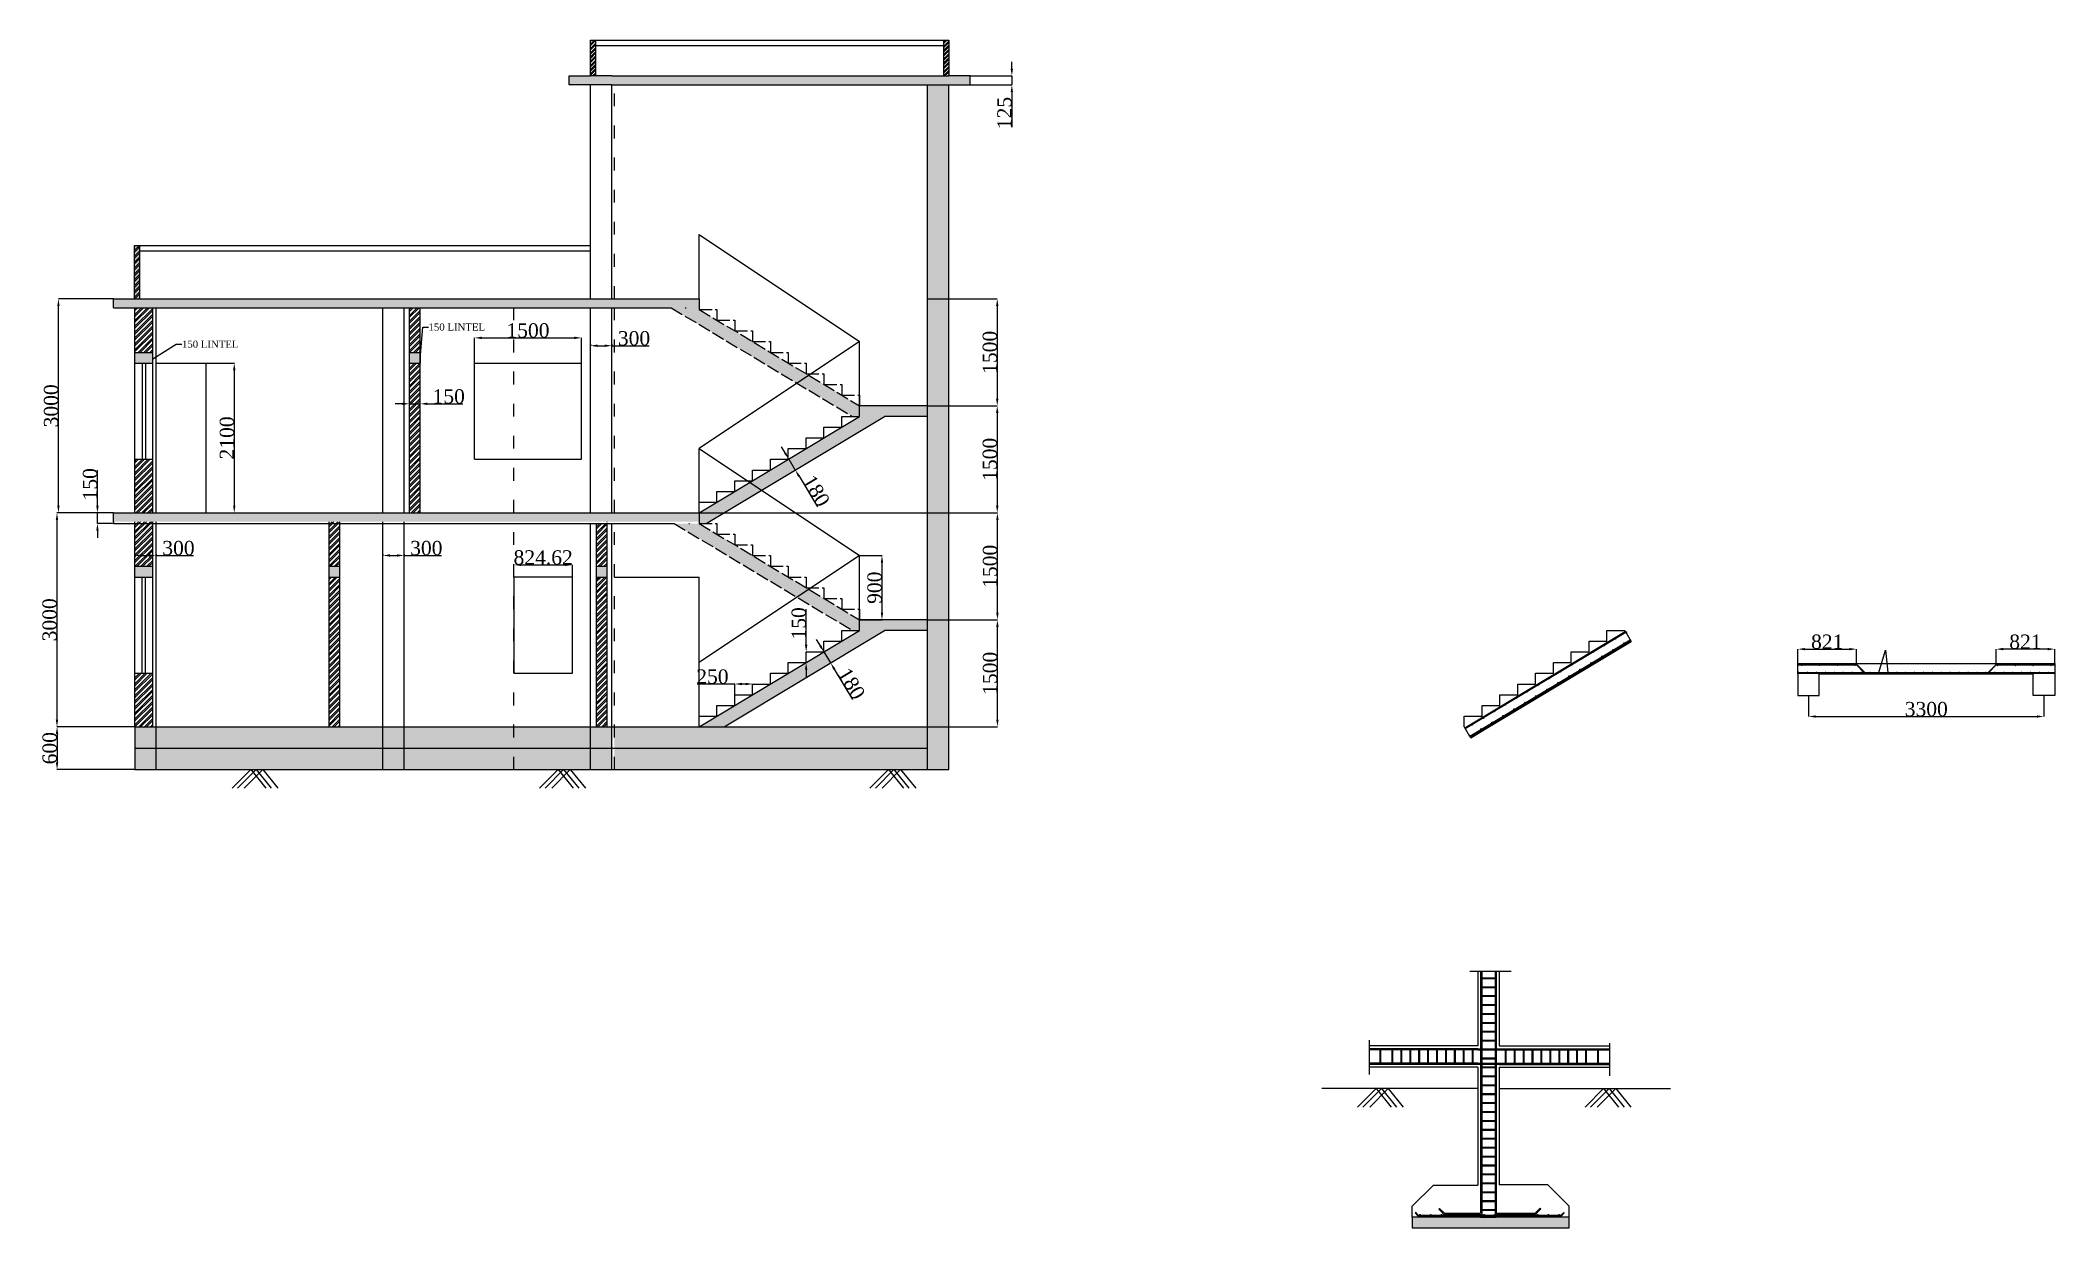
# Model space of a CAD drawing. Header units: millimetres. Extents: x -37331 to 3514287431, y -97281 to -32589.
# Drawn here: x 41952 to 70193, y -49312 to -32664 of the extents above; entities that cross this region are included whole.
import ezdxf
from ezdxf import colors
from ezdxf.entities.mleader import LeaderData, LeaderLine
from ezdxf.math import Vec2, Vec3

# ---------------------------------------------------------------- set-up
doc = ezdxf.new("R2010")
doc.units = ezdxf.units.MM
doc.header["$LTSCALE"] = 15
doc.linetypes.add('ACAD_ISO02W100', pattern=[15, 12, -3])
doc.linetypes.add('ACAD_ISO03W100', pattern=[30, 12, -18])
for name, color, linetype in [('column', 2, 'Continuous'), ('dimension', 60, 'Continuous'), ('doors', 130, 'Continuous'), ('plan', 240, 'Continuous'), ('stairs  dhasheed', 20, 'ACAD_ISO02W100'), ('STEPS', 30, 'Continuous'), ('WHITE', 7, 'Continuous'), ('window', 70, 'Continuous')]:
    doc.layers.add(name, color=color, linetype=linetype)
doc.styles.get("Standard").update_dxf_attribs({"font": 'times.ttf', "height": 200})
doc.dimstyles.new('ISO-25', dxfattribs={"dimtxt": 2.5, "dimasz": 2.5, "dimexe": 1.25, "dimexo": 0.625, "dimtad": 1, "dimtxsty": 'Standard', "dimcen": 2.5, "dimadec": 0, "dimazin": 0, "dimtfac": 1, "dimtmove": 0, "dimatfit": 3, "dimfxl": 1, "dimarcsym": 0})

msp = doc.modelspace()

# ---------------------------------------------------------------- blocks, each defined once
blk = doc.blocks.new('*U8')
at = {"layer": 'WHITE'}
blk.add_circle((8, 5), 5, dxfattribs=at)
blk = doc.blocks.new('*U9')
at = {"layer": 'WHITE', "color": 0, "linetype": 'ByBlock', "lineweight": -2, "transparency": 16777216, "rotation": 30.96375653207593}
for p in [(63999, -41217), (64153, -41124), (63536, -41495), (63690, -41402), (63845, -41309), (63073, -41773), (63227, -41680), (63381, -41587), (62610, -42050), (62764, -41958), (62918, -41865), (62147, -42328), (62301, -42236), (62455, -42143), (61992, -42421)]:
    blk.add_blockref('*U8', p, dxfattribs=at)
blk = doc.blocks.new('*U10')
at = {"layer": 'WHITE'}
blk.add_circle((111, -5), 5, dxfattribs=at)
blk = doc.blocks.new('*U11')
at = {"layer": 'WHITE', "color": 0, "linetype": 'ByBlock', "lineweight": -2, "transparency": 16777216, "rotation": 30.96375653207352}
for p in [(63781, -41201), (63935, -41108), (64089, -41016), (63163, -41571), (63318, -41479), (63472, -41386), (63626, -41293), (62700, -41849), (62855, -41756), (63009, -41664), (62237, -42127), (62392, -42034), (62546, -41942), (61928, -42312), (62083, -42220)]:
    blk.add_blockref('*U10', p, dxfattribs=at)
blk = doc.blocks.new('*U13')
at = {"layer": 'WHITE'}
blk.add_circle((11, 0), 4, dxfattribs=at)
blk = doc.blocks.new('*U14')
at = {"layer": 'WHITE', "color": 0, "linetype": 'ByBlock', "lineweight": -2, "transparency": 16777216}
for p in [(66593, -41527), (66718, -41527), (66843, -41527), (66968, -41527), (67093, -41527), (67218, -41527), (67343, -41527), (67468, -41527), (67593, -41527), (67718, -41527), (67843, -41527), (67968, -41527), (68093, -41527), (68218, -41527), (68343, -41527), (68468, -41527), (68593, -41527), (68718, -41527), (68843, -41527), (68968, -41527), (69093, -41527), (69218, -41527), (69343, -41527), (69468, -41527), (69593, -41527), (69718, -41527), (69843, -41527), (69968, -41527), (70093, -41527)]:
    blk.add_blockref('*U13', p, dxfattribs=at)
blk = doc.blocks.new('*U15')
at = {"layer": 'WHITE'}
blk.add_circle((54, 0), 4, dxfattribs=at)
blk = doc.blocks.new('*U16')
at = {"layer": 'WHITE', "color": 0, "linetype": 'ByBlock', "lineweight": -2, "transparency": 16777216}
for p in [(66593, -41426), (66843, -41426), (67093, -41426), (67343, -41426)]:
    blk.add_blockref('*U15', p, dxfattribs=at)
blk = doc.blocks.new('*U17')
at = {"layer": 'WHITE'}
blk.add_circle((54, 0), 4, dxfattribs=at)
blk = doc.blocks.new('*U18')
at = {"layer": 'WHITE', "color": 0, "linetype": 'ByBlock', "lineweight": -2, "transparency": 16777216}
for p in [(66593, -41426), (66843, -41426), (67093, -41426), (67343, -41426)]:
    blk.add_blockref('*U17', p, dxfattribs=at)
blk = doc.blocks.new('*D19')
at = {"layer": 'Defpoints', "color": 0, "transparency": 16777216}
for p in [(66743, -41852), (70043, -41852), (70043, -42144)]:
    blk.add_point(p, dxfattribs=at)
at = {"layer": 'dimension', "color": 0, "lineweight": -2, "transparency": 16777216}
for p, q in [((66743, -41853), (66743, -42146)), ((70043, -41853), (70043, -42146)), ((66843, -42144), (69943, -42144))]:
    blk.add_line(p, q, dxfattribs=at)
at = {"layer": 'dimension', "color": 0, "transparency": 16777216}
for points in [[(66843, -42128), (66843, -42161), (66743, -42144)], [(69943, -42128), (69943, -42161), (70043, -42144)]]:
    blk.add_solid(points, dxfattribs=at)
at = {"layer": 'dimension', "color": 0, "transparency": 16777216, "insert": (68393, -42042), "char_height": 200, "attachment_point": 5}
blk.add_mtext('3300', dxfattribs=at)
blk = doc.blocks.new('*D20')
at = {"layer": 'Defpoints', "color": 0, "transparency": 16777216}
for p in [(67414, -41200), (66593, -41422), (67414, -41422)]:
    blk.add_point(p, dxfattribs=at)
at = {"layer": 'dimension', "color": 0, "lineweight": -2, "transparency": 16777216}
for p, q in [((66593, -41422), (66593, -41199)), ((66693, -41200), (67314, -41200)), ((67414, -41422), (67414, -41199))]:
    blk.add_line(p, q, dxfattribs=at)
at = {"layer": 'dimension', "color": 0, "transparency": 16777216}
for points in [[(66693, -41183), (66693, -41217), (66593, -41200)], [(67314, -41183), (67314, -41217), (67414, -41200)]]:
    blk.add_solid(points, dxfattribs=at)
at = {"layer": 'dimension', "color": 0, "transparency": 16777216, "insert": (67004, -41097), "char_height": 200, "attachment_point": 5}
blk.add_mtext('821', dxfattribs=at)
blk = doc.blocks.new('*D21')
at = {"layer": 'Defpoints', "color": 0, "transparency": 16777216}
for p in [(69372, -41200), (69372, -41422), (70193, -41422)]:
    blk.add_point(p, dxfattribs=at)
at = {"layer": 'dimension', "color": 0, "lineweight": -2, "transparency": 16777216}
for p, q in [((69372, -41422), (69372, -41199)), ((70093, -41200), (69472, -41200)), ((70193, -41422), (70193, -41199))]:
    blk.add_line(p, q, dxfattribs=at)
at = {"layer": 'dimension', "color": 0, "transparency": 16777216}
for points in [[(69472, -41183), (69472, -41217), (69372, -41200)], [(70093, -41183), (70093, -41217), (70193, -41200)]]:
    blk.add_solid(points, dxfattribs=at)
at = {"layer": 'dimension', "color": 0, "transparency": 16777216, "insert": (69783, -41097), "char_height": 200, "attachment_point": 5}
blk.add_mtext('821', dxfattribs=at)
blk = doc.blocks.new('*U22')
at = {"layer": 'WHITE'}
blk.add_circle((24, 0), 5, dxfattribs=at)
blk = doc.blocks.new('*U23')
at = {"layer": 'WHITE', "color": 0, "linetype": 'ByBlock', "lineweight": -2, "transparency": 16777216}
for p in [(61271, -49130), (61421, -49130), (61571, -49130), (61721, -49130), (61871, -49130), (62021, -49130), (62171, -49130), (62321, -49130), (62471, -49130), (62621, -49130), (62771, -49130), (62921, -49130), (63071, -49130), (63221, -49130)]:
    blk.add_blockref('*U22', p, dxfattribs=at)
blk = doc.blocks.new('*D59')
at = {"layer": 'Defpoints', "color": 0, "transparency": 16777216}
for p in [(42978, -39289), (42186, -42289), (43219, -42289)]:
    blk.add_point(p, dxfattribs=at)
at = {"layer": 'dimension', "color": 0, "lineweight": -2, "transparency": 16777216}
for p, q in [((42977, -39289), (42184, -39289)), ((42186, -39389), (42186, -42189)), ((43218, -42289), (42184, -42289))]:
    blk.add_line(p, q, dxfattribs=at)
at = {"layer": 'dimension', "color": 0, "transparency": 16777216}
for points in [[(42169, -39389), (42202, -39389), (42186, -39289)], [(42169, -42189), (42202, -42189), (42186, -42289)]]:
    blk.add_solid(points, dxfattribs=at)
at = {"layer": 'dimension', "color": 0, "transparency": 16777216, "insert": (42083, -40789), "char_height": 200, "attachment_point": 5, "rotation": 90}
blk.add_mtext('3000', dxfattribs=at)
blk = doc.blocks.new('*D60')
at = {"layer": 'Defpoints', "color": 0, "transparency": 16777216}
for p in [(42206, -36289), (42978, -36289), (42978, -39289)]:
    blk.add_point(p, dxfattribs=at)
at = {"layer": 'dimension', "color": 0, "lineweight": -2, "transparency": 16777216}
for p, q in [((42977, -36289), (42205, -36289)), ((42206, -39189), (42206, -36389)), ((42977, -39289), (42205, -39289))]:
    blk.add_line(p, q, dxfattribs=at)
at = {"layer": 'dimension', "color": 0, "transparency": 16777216}
for points in [[(42190, -36389), (42223, -36389), (42206, -36289)], [(42190, -39189), (42223, -39189), (42206, -39289)]]:
    blk.add_solid(points, dxfattribs=at)
at = {"layer": 'dimension', "color": 0, "transparency": 16777216, "insert": (42104, -37789), "char_height": 200, "attachment_point": 5, "rotation": 90}
blk.add_mtext('3000', dxfattribs=at)
blk = doc.blocks.new('*D61')
at = {"layer": 'Defpoints', "color": 0, "transparency": 16777216}
for p in [(54389, -40789), (55371, -40789), (54389, -42289)]:
    blk.add_point(p, dxfattribs=at)
at = {"layer": 'dimension', "color": 0, "lineweight": -2, "transparency": 16777216}
for p, q in [((54390, -40789), (55372, -40789)), ((55371, -42189), (55371, -40889)), ((54390, -42289), (55372, -42289))]:
    blk.add_line(p, q, dxfattribs=at)
at = {"layer": 'dimension', "color": 0, "transparency": 16777216}
for points in [[(55354, -40889), (55387, -40889), (55371, -40789)], [(55354, -42189), (55387, -42189), (55371, -42289)]]:
    blk.add_solid(points, dxfattribs=at)
at = {"layer": 'dimension', "color": 0, "transparency": 16777216, "insert": (55268, -41539), "char_height": 200, "attachment_point": 5, "rotation": 90}
blk.add_mtext('1500', dxfattribs=at)
blk = doc.blocks.new('*D62')
at = {"layer": 'Defpoints', "color": 0, "transparency": 16777216}
for p in [(51189, -39289), (55371, -39289), (54389, -40789)]:
    blk.add_point(p, dxfattribs=at)
at = {"layer": 'dimension', "color": 0, "lineweight": -2, "transparency": 16777216}
for p, q in [((51190, -39289), (55372, -39289)), ((55371, -40689), (55371, -39389)), ((54390, -40789), (55372, -40789))]:
    blk.add_line(p, q, dxfattribs=at)
at = {"layer": 'dimension', "color": 0, "transparency": 16777216}
for points in [[(55354, -39389), (55387, -39389), (55371, -39289)], [(55354, -40689), (55387, -40689), (55371, -40789)]]:
    blk.add_solid(points, dxfattribs=at)
at = {"layer": 'dimension', "color": 0, "transparency": 16777216, "insert": (55268, -40039), "char_height": 200, "attachment_point": 5, "rotation": 90}
blk.add_mtext('1500', dxfattribs=at)
blk = doc.blocks.new('*D63')
at = {"layer": 'Defpoints', "color": 0, "transparency": 16777216}
for p in [(54389, -37789), (54389, -39289), (55368, -39289)]:
    blk.add_point(p, dxfattribs=at)
at = {"layer": 'dimension', "color": 0, "lineweight": -2, "transparency": 16777216}
for p, q in [((54390, -37789), (55369, -37789)), ((55368, -37889), (55368, -39189)), ((54390, -39289), (55369, -39289))]:
    blk.add_line(p, q, dxfattribs=at)
at = {"layer": 'dimension', "color": 0, "transparency": 16777216}
for points in [[(55351, -37889), (55385, -37889), (55368, -37789)], [(55351, -39189), (55385, -39189), (55368, -39289)]]:
    blk.add_solid(points, dxfattribs=at)
at = {"layer": 'dimension', "color": 0, "transparency": 16777216, "insert": (55265, -38539), "char_height": 200, "attachment_point": 5, "rotation": 90}
blk.add_mtext('1500', dxfattribs=at)
blk = doc.blocks.new('*D64')
at = {"layer": 'Defpoints', "color": 0, "transparency": 16777216}
for p in [(54389, -36289), (54389, -37789), (55368, -37789)]:
    blk.add_point(p, dxfattribs=at)
at = {"layer": 'dimension', "color": 0, "lineweight": -2, "transparency": 16777216}
for p, q in [((54390, -36289), (55369, -36289)), ((55368, -36389), (55368, -37689)), ((54390, -37789), (55369, -37789))]:
    blk.add_line(p, q, dxfattribs=at)
at = {"layer": 'dimension', "color": 0, "transparency": 16777216}
for points in [[(55351, -36389), (55385, -36389), (55368, -36289)], [(55351, -37689), (55385, -37689), (55368, -37789)]]:
    blk.add_solid(points, dxfattribs=at)
at = {"layer": 'dimension', "color": 0, "transparency": 16777216, "insert": (55265, -37039), "char_height": 200, "attachment_point": 5, "rotation": 90}
blk.add_mtext('1500', dxfattribs=at)
blk = doc.blocks.new('*D65')
at = {"layer": 'Defpoints', "color": 0, "transparency": 16777216}
for p in [(43278, -42289), (42187, -42889), (43278, -42889)]:
    blk.add_point(p, dxfattribs=at)
at = {"layer": 'dimension', "color": 0, "lineweight": -2, "transparency": 16777216}
for p, q in [((43277, -42289), (42186, -42289)), ((42187, -42389), (42187, -42789)), ((43277, -42889), (42186, -42889))]:
    blk.add_line(p, q, dxfattribs=at)
at = {"layer": 'dimension', "color": 0, "transparency": 16777216}
for points in [[(42170, -42389), (42204, -42389), (42187, -42289)], [(42170, -42789), (42204, -42789), (42187, -42889)]]:
    blk.add_solid(points, dxfattribs=at)
at = {"layer": 'dimension', "color": 0, "transparency": 16777216, "insert": (42084, -42589), "char_height": 200, "attachment_point": 5, "rotation": 90}
blk.add_mtext('600', dxfattribs=at)
blk = doc.blocks.new('*D68')
at = {"layer": 'Defpoints', "color": 0, "transparency": 16777216}
for p in [(49539, -36836), (48039, -37189), (49539, -37189)]:
    blk.add_point(p, dxfattribs=at)
at = {"layer": 'dimension', "color": 0, "lineweight": -2, "transparency": 16777216}
for p, q in [((48039, -37188), (48039, -36835)), ((48139, -36836), (49439, -36836)), ((49539, -37188), (49539, -36835))]:
    blk.add_line(p, q, dxfattribs=at)
at = {"layer": 'dimension', "color": 0, "transparency": 16777216}
for points in [[(48139, -36819), (48139, -36853), (48039, -36836)], [(49439, -36819), (49439, -36853), (49539, -36836)]]:
    blk.add_solid(points, dxfattribs=at)
at = {"layer": 'dimension', "color": 0, "transparency": 16777216, "insert": (48789, -36733), "char_height": 200, "attachment_point": 5}
blk.add_mtext('1500', dxfattribs=at)
blk = doc.blocks.new('*D69')
at = {"layer": 'Defpoints', "color": 0, "transparency": 16777216}
for p in [(49414, -40019), (48589, -40189), (49414, -40189)]:
    blk.add_point(p, dxfattribs=at)
at = {"layer": 'dimension', "color": 0, "lineweight": -2, "transparency": 16777216}
for p, q in [((48589, -40188), (48589, -40018)), ((48689, -40019), (49314, -40019)), ((49414, -40188), (49414, -40018))]:
    blk.add_line(p, q, dxfattribs=at)
at = {"layer": 'dimension', "color": 0, "transparency": 16777216}
for points in [[(48689, -40002), (48689, -40035), (48589, -40019)], [(49314, -40002), (49314, -40035), (49414, -40019)]]:
    blk.add_solid(points, dxfattribs=at)
at = {"layer": 'dimension', "color": 0, "transparency": 16777216, "insert": (49002, -39916), "char_height": 200, "attachment_point": 5}
blk.add_mtext('824.62', dxfattribs=at)
blk = doc.blocks.new('*D70')
at = {"layer": 'Defpoints', "color": 0, "transparency": 16777216}
for p in [(44278, -37189), (44278, -39289), (44671, -39289)]:
    blk.add_point(p, dxfattribs=at)
at = {"layer": 'dimension', "color": 0, "lineweight": -2, "transparency": 16777216}
for p, q in [((44278, -37189), (44673, -37189)), ((44671, -37289), (44671, -39189)), ((44278, -39289), (44673, -39289))]:
    blk.add_line(p, q, dxfattribs=at)
at = {"layer": 'dimension', "color": 0, "transparency": 16777216}
for points in [[(44655, -37289), (44688, -37289), (44671, -37189)], [(44655, -39189), (44688, -39189), (44671, -39289)]]:
    blk.add_solid(points, dxfattribs=at)
at = {"layer": 'dimension', "color": 0, "transparency": 16777216, "insert": (44569, -38239), "char_height": 200, "attachment_point": 5, "rotation": 90}
blk.add_mtext('2100', dxfattribs=at)
blk = doc.blocks.new('*D71')
at = {"layer": 'Defpoints', "color": 0, "transparency": 16777216}
for p in [(54989, -33164), (54989, -33289), (55573, -33289)]:
    blk.add_point(p, dxfattribs=at)
at = {"layer": 'dimension', "color": 0, "lineweight": -2, "transparency": 16777216}
for p, q in [((55573, -33064), (55573, -32964)), ((54990, -33164), (55574, -33164)), ((54990, -33289), (55574, -33289)), ((55573, -33164), (55573, -33289)), ((55573, -33389), (55573, -33880))]:
    blk.add_line(p, q, dxfattribs=at)
at = {"layer": 'dimension', "color": 0, "transparency": 16777216}
for points in [[(55556, -33064), (55589, -33064), (55573, -33164)], [(55556, -33389), (55589, -33389), (55573, -33289)]]:
    blk.add_solid(points, dxfattribs=at)
at = {"layer": 'dimension', "color": 0, "transparency": 16777216, "insert": (55470, -33684), "char_height": 200, "attachment_point": 5, "rotation": 90}
blk.add_mtext('125', dxfattribs=at)
blk = doc.blocks.new('*D72')
at = {"layer": 'Defpoints', "color": 0, "transparency": 16777216}
for p in [(42753, -39289), (42978, -39289), (42978, -39439)]:
    blk.add_point(p, dxfattribs=at)
at = {"layer": 'dimension', "color": 0, "lineweight": -2, "transparency": 16777216}
for p, q in [((42753, -39189), (42753, -38689)), ((42977, -39289), (42752, -39289)), ((42977, -39439), (42752, -39439)), ((42753, -39439), (42753, -39289)), ((42753, -39539), (42753, -39639))]:
    blk.add_line(p, q, dxfattribs=at)
at = {"layer": 'dimension', "color": 0, "transparency": 16777216}
for points in [[(42736, -39189), (42770, -39189), (42753, -39289)], [(42736, -39539), (42770, -39539), (42753, -39439)]]:
    blk.add_solid(points, dxfattribs=at)
at = {"layer": 'dimension', "color": 0, "transparency": 16777216, "insert": (42650, -38889), "char_height": 200, "attachment_point": 5, "rotation": 90}
blk.add_mtext('150', dxfattribs=at)
blk = doc.blocks.new('*D73')
at = {"layer": 'Defpoints', "color": 0, "transparency": 16777216}
for p in [(52445, -38535), (52537, -38690), (52537, -38690)]:
    blk.add_point(p, dxfattribs=at)
at = {"layer": 'dimension', "color": 0, "lineweight": -2, "transparency": 16777216}
for p, q in [((52393, -38450), (52342, -38364)), ((52444, -38536), (52444, -38536)), ((52445, -38535), (52537, -38690)), ((52538, -38689), (52539, -38689)), ((52589, -38775), (52846, -39204))]:
    blk.add_line(p, q, dxfattribs=at)
at = {"layer": 'dimension', "color": 0, "transparency": 16777216}
for points in [[(52408, -38441), (52379, -38458), (52445, -38535)], [(52603, -38767), (52575, -38784), (52537, -38690)]]:
    blk.add_solid(points, dxfattribs=at)
at = {"layer": 'dimension', "color": 0, "transparency": 16777216, "insert": (52831, -38980), "char_height": 200, "attachment_point": 5, "rotation": 300.9638}
blk.add_mtext('180', dxfattribs=at)
blk = doc.blocks.new('*D74')
at = {"layer": 'Defpoints', "color": 0, "transparency": 16777216}
for p in [(52939, -41239), (53032, -41393), (53032, -41393)]:
    blk.add_point(p, dxfattribs=at)
at = {"layer": 'dimension', "color": 0, "lineweight": -2, "transparency": 16777216}
for p, q in [((52888, -41153), (52836, -41067)), ((52939, -41239), (53032, -41393)), ((52940, -41239), (52940, -41238)), ((53032, -41393), (53033, -41393)), ((53083, -41479), (53340, -41907))]:
    blk.add_line(p, q, dxfattribs=at)
at = {"layer": 'dimension', "color": 0, "transparency": 16777216}
for points in [[(52902, -41145), (52873, -41162), (52939, -41239)], [(53097, -41471), (53069, -41488), (53032, -41393)]]:
    blk.add_solid(points, dxfattribs=at)
at = {"layer": 'dimension', "color": 0, "transparency": 16777216, "insert": (53325, -41683), "char_height": 200, "attachment_point": 5, "rotation": 300.9638}
blk.add_mtext('180', dxfattribs=at)
blk = doc.blocks.new('*D75')
at = {"layer": 'Defpoints', "color": 0, "transparency": 16777216}
for p in [(46753, -39866), (47053, -39866), (47053, -39887)]:
    blk.add_point(p, dxfattribs=at)
at = {"layer": 'dimension', "color": 0, "lineweight": -2, "transparency": 16777216}
for p, q in [((46753, -39867), (46753, -39888)), ((46853, -39887), (46953, -39887)), ((47053, -39867), (47053, -39888)), ((47053, -39887), (47575, -39887))]:
    blk.add_line(p, q, dxfattribs=at)
at = {"layer": 'dimension', "color": 0, "transparency": 16777216}
for points in [[(46853, -39870), (46853, -39903), (46753, -39887)], [(46953, -39870), (46953, -39903), (47053, -39887)]]:
    blk.add_solid(points, dxfattribs=at)
at = {"layer": 'dimension', "color": 0, "transparency": 16777216, "insert": (47364, -39784), "char_height": 200, "attachment_point": 5}
blk.add_mtext('300', dxfattribs=at)
blk = doc.blocks.new('*D76')
at = {"layer": 'Defpoints', "color": 0, "transparency": 16777216}
for p in [(43278, -39866), (43578, -39866), (43578, -39887)]:
    blk.add_point(p, dxfattribs=at)
at = {"layer": 'dimension', "color": 0, "lineweight": -2, "transparency": 16777216}
for p, q in [((43278, -39867), (43278, -39888)), ((43378, -39887), (43478, -39887)), ((43578, -39867), (43578, -39888)), ((43578, -39887), (44100, -39887))]:
    blk.add_line(p, q, dxfattribs=at)
at = {"layer": 'dimension', "color": 0, "transparency": 16777216}
for points in [[(43378, -39870), (43378, -39903), (43278, -39887)], [(43478, -39870), (43478, -39903), (43578, -39887)]]:
    blk.add_solid(points, dxfattribs=at)
at = {"layer": 'dimension', "color": 0, "transparency": 16777216, "insert": (43889, -39784), "char_height": 200, "attachment_point": 5}
blk.add_mtext('300', dxfattribs=at)
blk = doc.blocks.new('*D77')
at = {"layer": 'Defpoints', "color": 0, "transparency": 16777216}
for p in [(49665, -36926), (49965, -36926), (49965, -36946)]:
    blk.add_point(p, dxfattribs=at)
at = {"layer": 'dimension', "color": 0, "lineweight": -2, "transparency": 16777216}
for p, q in [((49665, -36926), (49665, -36947)), ((49765, -36946), (49865, -36946)), ((49965, -36926), (49965, -36947)), ((49965, -36946), (50488, -36946))]:
    blk.add_line(p, q, dxfattribs=at)
at = {"layer": 'dimension', "color": 0, "transparency": 16777216}
for points in [[(49765, -36929), (49765, -36963), (49665, -36946)], [(49865, -36929), (49865, -36963), (49965, -36946)]]:
    blk.add_solid(points, dxfattribs=at)
at = {"layer": 'dimension', "color": 0, "transparency": 16777216, "insert": (50276, -36843), "char_height": 200, "attachment_point": 5}
blk.add_mtext('300', dxfattribs=at)
blk = doc.blocks.new('*D78')
at = {"layer": 'Defpoints', "color": 0, "transparency": 16777216}
for p in [(47128, -37761), (47278, -37761), (47278, -37761)]:
    blk.add_point(p, dxfattribs=at)
at = {"layer": 'dimension', "color": 0, "lineweight": -2, "transparency": 16777216}
for p, q in [((47028, -37761), (46928, -37761)), ((47128, -37760), (47128, -37759)), ((47128, -37761), (47278, -37761)), ((47278, -37760), (47278, -37759)), ((47378, -37761), (47877, -37761))]:
    blk.add_line(p, q, dxfattribs=at)
at = {"layer": 'dimension', "color": 0, "transparency": 16777216}
for points in [[(47028, -37744), (47028, -37777), (47128, -37761)], [(47378, -37744), (47378, -37777), (47278, -37761)]]:
    blk.add_solid(points, dxfattribs=at)
at = {"layer": 'dimension', "color": 0, "transparency": 16777216, "insert": (47678, -37658), "char_height": 200, "attachment_point": 5}
blk.add_mtext('150', dxfattribs=at)
blk = doc.blocks.new('*D79')
at = {"layer": 'Defpoints', "color": 0, "transparency": 16777216}
for p in [(53439, -39889), (53439, -40789), (53752, -40789)]:
    blk.add_point(p, dxfattribs=at)
at = {"layer": 'dimension', "color": 0, "lineweight": -2, "transparency": 16777216}
for p, q in [((53440, -39889), (53753, -39889)), ((53752, -39989), (53752, -40689)), ((53440, -40789), (53753, -40789))]:
    blk.add_line(p, q, dxfattribs=at)
at = {"layer": 'dimension', "color": 0, "transparency": 16777216}
for points in [[(53735, -39989), (53769, -39989), (53752, -39889)], [(53735, -40689), (53769, -40689), (53752, -40789)]]:
    blk.add_solid(points, dxfattribs=at)
at = {"layer": 'dimension', "color": 0, "transparency": 16777216, "insert": (53649, -40339), "char_height": 200, "attachment_point": 5, "rotation": 90}
blk.add_mtext('900', dxfattribs=at)
blk = doc.blocks.new('*D80')
at = {"layer": 'Defpoints', "color": 0, "transparency": 16777216}
for p in [(52689, -41239), (52689, -41239), (52689, -41389)]:
    blk.add_point(p, dxfattribs=at)
at = {"layer": 'dimension', "color": 0, "lineweight": -2, "transparency": 16777216}
for p, q in [((52689, -41139), (52689, -40639)), ((52688, -41239), (52688, -41239)), ((52688, -41389), (52688, -41389)), ((52689, -41389), (52689, -41239)), ((52689, -41489), (52689, -41589))]:
    blk.add_line(p, q, dxfattribs=at)
at = {"layer": 'dimension', "color": 0, "transparency": 16777216}
for points in [[(52672, -41139), (52706, -41139), (52689, -41239)], [(52672, -41489), (52706, -41489), (52689, -41389)]]:
    blk.add_solid(points, dxfattribs=at)
at = {"layer": 'dimension', "color": 0, "transparency": 16777216, "insert": (52586, -40839), "char_height": 200, "attachment_point": 5, "rotation": 90}
blk.add_mtext('150', dxfattribs=at)
blk = doc.blocks.new('*D81')
at = {"layer": 'Defpoints', "color": 0, "transparency": 16777216}
for p in [(51689, -41689), (51689, -41839), (51939, -41839)]:
    blk.add_point(p, dxfattribs=at)
at = {"layer": 'dimension', "color": 0, "lineweight": -2, "transparency": 16777216}
for p, q in [((51689, -41689), (51161, -41689)), ((51689, -41838), (51689, -41688)), ((51839, -41689), (51789, -41689)), ((51939, -41838), (51939, -41688))]:
    blk.add_line(p, q, dxfattribs=at)
at = {"layer": 'dimension', "color": 0, "transparency": 16777216}
for points in [[(51789, -41672), (51789, -41706), (51689, -41689)], [(51839, -41672), (51839, -41706), (51939, -41689)]]:
    blk.add_solid(points, dxfattribs=at)
at = {"layer": 'dimension', "color": 0, "transparency": 16777216, "insert": (51375, -41586), "char_height": 200, "attachment_point": 5}
blk.add_mtext('250', dxfattribs=at)

# ---------------------------------------------------------------- dimensions: what is measured, and where the dimension line sits
at = {"layer": 'dimension'}
for base, p1, p2, angle, picture, middle in [((55572.56, -33288.996), (54989.029, -33163.996), (54989.029, -33288.996), 90, '*D71', (55469.954, -33684.319)), ((42206.176, -36288.996), (42977.829, -39288.996), (42977.829, -36288.996), 90, '*D60', (42103.57, -37788.996)), ((55367.987, -37788.996), (54389.029, -36288.996), (54389.029, -37788.996), 90, '*D64', (55265.381, -37038.996)), ((44671.29, -39288.996), (44277.829, -37188.996), (44277.829, -39288.996), 90, '*D70', (44568.685, -38238.996)), ((47277.829, -37760.658), (47127.829, -37760.658), (47277.829, -37760.658), 180, '*D78', (47677.623, -37658.053)), ((55367.987, -39288.996), (54389.029, -37788.996), (54389.029, -39288.996), 90, '*D63', (55265.381, -38538.996)), ((42753.05, -39288.996), (42977.829, -39438.996), (42977.829, -39288.996), 90, '*D72', (42650.444, -38889.202)), ((42185.663, -42288.996), (42977.829, -39288.996), (43219.006, -42288.996), 90, '*D59', (42083.058, -40788.996)), ((55370.706, -39288.996), (54389.029, -40788.996), (51189.029, -39288.996), 90, '*D62', (55268.101, -40038.996)), ((53751.882, -40788.996), (53439.029, -39888.996), (53439.029, -40788.996), 90, '*D79', (53648.988, -40338.996)), ((52689.029, -41238.996), (52689.029, -41388.996), (52689.029, -41238.996), 90, '*D80', (52586.423, -40839.202)), ((55370.727, -40788.996), (54389.029, -42288.996), (54389.029, -40788.996), 90, '*D61', (55268.121, -41538.996)), ((51689.029, -41688.996), (51939.029, -41838.996), (51689.029, -41838.996), 180, '*D81', (51375.104, -41586.391)), ((42186.893, -42888.996), (43277.829, -42288.996), (43277.829, -42888.996), 90, '*D65', (42084.287, -42588.996))]:
    dim = msp.add_linear_dim(base=base, p1=p1, p2=p2, angle=angle, dimstyle='ISO-25', override={"dimtxt": 200, "dimasz": 100, "dimgap": 0.875, "dimdsep": 46, "dimcen": 2.8, "dimfrac": 2}, dxfattribs=at)
    dim.commit()
    dim.dimension.update_dxf_attribs({"geometry": picture, "text_midpoint": middle})
for base, p1, p2, picture, middle in [((49539.298, -36836.067), (48039.298, -37188.996), (49539.298, -37188.996), '*D68', (48789.298, -36733.462)), ((49965.328, -36945.96), (49665.328, -36925.764), (49965.328, -36925.764), '*D77', (50276.441, -36843.355)), ((43577.829, -39886.51), (43277.829, -39866.314), (43577.829, -39866.314), '*D76', (43888.942, -39783.905)), ((47052.976, -39886.51), (46752.976, -39866.314), (47052.976, -39866.314), '*D75', (47364.089, -39783.905)), ((49413.944, -40018.795), (48589.32, -40188.996), (49413.944, -40188.996), '*D69', (49001.632, -39915.901))]:
    dim = msp.add_linear_dim(base=base, p1=p1, p2=p2, dimstyle='ISO-25', override={"dimtxt": 200, "dimasz": 100, "dimgap": 0.875, "dimdsep": 46, "dimcen": 2.8, "dimfrac": 2}, dxfattribs=at)
    dim.commit()
    dim.dimension.update_dxf_attribs({"geometry": picture, "text_midpoint": middle})
for p1, p2, distance, picture, middle in [((52444.838, -38535.29), (52537.447, -38689.639), 0, '*D73', (52831.123, -38979.669)), ((52939.029, -41238.996), (53031.638, -41393.345), 0, '*D74', (53325.314, -41683.375)), ((66593.448, -41422.417), (67414.448, -41422.417), 222.497, '*D20', (67003.948, -41097.314)), ((70193.448, -41422.417), (69372.448, -41422.417), -222.497, '*D21', (69782.948, -41097.314)), ((66743.448, -41851.917), (70043.448, -41851.917), -292.533, '*D19', (68393.448, -42041.844))]:
    dim = msp.add_aligned_dim(p1=p1, p2=p2, distance=distance, dimstyle='ISO-25', override={"dimtxt": 200, "dimasz": 100, "dimgap": 0.875, "dimdsep": 46, "dimcen": 2.8, "dimfrac": 2}, dxfattribs=at)
    dim.commit()
    dim.dimension.update_dxf_attribs({"geometry": picture, "text_midpoint": middle})

# ---------------------------------------------------------------- hatches: boundary and pattern name
at = {"layer": 'dimension', "true_color": 0xf27172, "transparency": 33554536}
h = msp.add_hatch(dxfattribs=at)
h.set_pattern_fill('AR-CONC', color=11)
h.paths.add_polyline_path([(51189.029, -36438.996), (51189.029, -36288.996), (48589.32, -36288.996), (48589.32, -36413.996), (50797.505, -36413.996), (52562.781, -37473.161), (52728.503, -37362.68)])
h.paths.add_polyline_path([(52728.503, -37362.68), (52562.781, -37473.161), (53339.172, -37938.996), (53439.029, -37938.996), (53439.029, -37788.996)])
h.paths.add_polyline_path([(54389.029, -37788.996), (53439.029, -37788.996), (53439.029, -37938.996), (51899.555, -38862.68), (52065.277, -38973.161), (53788.886, -37938.996), (54389.029, -37938.996)])
h.paths.add_polyline_path([(52065.277, -38973.161), (51899.555, -38862.68), (51189.029, -39288.996), (51189.029, -39438.996), (51288.886, -39438.996)])
h.paths.add_polyline_path([(51189.029, -39438.996), (50839.172, -39438.996), (52562.781, -40473.161), (52728.503, -40362.68)])
h.paths.add_polyline_path([(52728.503, -40362.68), (52562.781, -40473.161), (53339.172, -40938.996), (53439.029, -40938.996), (53439.029, -40788.996)])
h.paths.add_polyline_path([(53788.886, -40938.996), (54389.029, -40938.996), (54389.029, -40788.996), (53439.029, -40788.996), (53439.029, -40938.996), (51189.029, -42288.996), (51538.886, -42288.996)])
at = {"layer": 'dimension', "true_color": 0xffffff, "transparency": 33554585}
h = msp.add_hatch(dxfattribs=at)
h.set_pattern_fill('AR-CONC', scale=0.5, angle=173)
h.paths.add_polyline_path([(63386.635, -49161.787), (62364.889, -49161.787), (62144.889, -49161.787), (61186.635, -49161.787), (61186.635, -49311.787), (63386.635, -49311.787)])
at = {"layer": 'plan', "true_color": 0xd19cc7, "transparency": 33554687}
h = msp.add_hatch(dxfattribs=at)
h.set_pattern_fill('AR-CONC', color=9, scale=0.5)
h.paths.add_polyline_path([(53730.576, -37938.996), (54389.029, -37938.996), (54389.029, -37788.996), (53439.029, -37788.996), (53439.029, -37938.996), (51189.029, -39288.996), (51189.029, -39438.996), (51230.576, -39438.996)])
h.paths.add_polyline_path([(51189.029, -39438.996), (50897.481, -39438.996), (53397.481, -40938.996), (53439.029, -40938.996), (53439.029, -40788.996)])
h.paths.add_polyline_path([(53730.576, -40938.996), (54389.029, -40938.996), (54389.029, -40788.996), (53439.029, -40788.996), (53439.029, -40938.996), (51189.029, -42288.996), (51480.576, -42288.996)])
h.paths.add_polyline_path([(51189.029, -36438.996), (51189.029, -36413.996), (50855.815, -36413.996), (53397.481, -37938.996), (53439.029, -37938.996), (53439.029, -37788.996)])
at = {"layer": 'WHITE', "true_color": 0xcd6928, "transparency": 33554648}
h = msp.add_hatch(dxfattribs=at)
h.set_pattern_fill('ANSI32', color=32, scale=4.4)
h.paths.add_polyline_path([(49740.328, -32663.996), (49665.328, -32663.996), (49665.328, -33163.996), (49740.328, -33163.996)])
h.paths.add_polyline_path([(54689.029, -32663.996), (54614.029, -32663.996), (54614.029, -33163.996), (54689.029, -33163.996)])
at = {"layer": 'WHITE', "true_color": 0xd19cc7, "transparency": 33554687}
h = msp.add_hatch(dxfattribs=at)
h.set_pattern_fill('AR-CONC', color=9)
h.paths.add_polyline_path([(54689.029, -33288.996), (54389.029, -33288.996), (54389.029, -42888.996), (54689.029, -42888.996)])
h.paths.add_polyline_path([(54989.029, -33163.996), (54689.029, -33163.996), (49965.328, -33163.996), (49665.328, -33163.996), (49365.328, -33163.996), (49365.328, -33288.996), (49665.328, -33288.996), (49965.328, -33288.996), (54689.029, -33288.996), (54989.029, -33288.996)])
h.paths.add_polyline_path([(51189.029, -36288.996), (42977.829, -36288.996), (42977.829, -36413.996), (51189.029, -36413.996)])
h.paths.add_polyline_path([(54389.029, -37788.996), (53439.029, -37788.996), (53439.029, -37913.996), (54389.029, -37913.996)])
h.paths.add_polyline_path([(54389.029, -40788.996), (53439.029, -40788.996), (53439.029, -40913.996), (54389.029, -40913.996)])
h.paths.add_polyline_path([(51189.029, -39288.996), (50000.037, -39288.996), (50000.037, -39413.996), (51189.029, -39413.996)])
h.paths.add_polyline_path([(50000.037, -39288.996), (48589.32, -39288.996), (48589.32, -39413.996), (50000.037, -39413.996)])
h.paths.add_polyline_path([(48589.32, -39288.996), (42977.829, -39288.996), (42977.829, -39413.996), (48589.32, -39413.996)])
h = msp.add_hatch(dxfattribs=at)
h.set_pattern_fill('AR-CONC', color=9)
h.paths.add_polyline_path([(43527.829, -37038.996), (43277.829, -37038.996), (43277.829, -37188.996), (43527.829, -37188.996)])
h.paths.add_polyline_path([(47277.829, -37038.996), (47127.829, -37038.996), (47127.829, -37188.996), (47277.829, -37188.996)])
h.paths.add_polyline_path([(43527.829, -40038.996), (43277.829, -40038.996), (43277.829, -40188.996), (43527.829, -40188.996)])
h.paths.add_polyline_path([(46150.037, -40038.996), (46000.037, -40038.996), (46000.037, -40188.996), (46150.037, -40188.996)])
h.paths.add_polyline_path([(49900.037, -40038.996), (49750.037, -40038.996), (49750.037, -40188.996), (49900.037, -40188.996)])
h.paths.add_polyline_path([(43349.114, -35538.996), (43274.114, -35538.996), (43274.114, -36288.996), (43349.114, -36288.996)])
at = {"layer": 'WHITE', "true_color": 0xcd6928, "transparency": 33554648}
h = msp.add_hatch(dxfattribs=at)
h.set_pattern_fill('ANSI32', color=32, scale=6.1)
h.paths.add_polyline_path([(43527.829, -36413.996), (43277.829, -36413.996), (43277.829, -37038.996), (43527.829, -37038.996)])
h.paths.add_polyline_path([(43527.829, -38538.996), (43277.829, -38538.996), (43277.829, -39288.996), (43527.829, -39288.996)])
h.paths.add_polyline_path([(47277.829, -36413.996), (47127.829, -36413.996), (47127.829, -37038.996), (47277.829, -37038.996)])
h.paths.add_polyline_path([(47127.829, -39288.996), (47277.829, -39288.996), (47277.829, -37188.996), (47127.829, -37188.996)])
h.paths.add_polyline_path([(46000.037, -42288.996), (46150.037, -42288.996), (46150.037, -40188.996), (46000.037, -40188.996)])
h.paths.add_polyline_path([(46000.037, -40038.996), (46150.037, -40038.996), (46150.037, -39413.996), (46000.037, -39413.996)])
h.paths.add_polyline_path([(43277.829, -42288.996), (43527.829, -42288.996), (43527.829, -41538.996), (43277.829, -41538.996)])
h.paths.add_polyline_path([(43527.829, -39413.996), (43277.829, -39413.996), (43277.829, -40038.996), (43527.829, -40038.996)])
h.paths.add_polyline_path([(49900.037, -40188.996), (49750.037, -40188.996), (49750.037, -42288.996), (49900.037, -42288.996)])
h.paths.add_polyline_path([(43349.114, -35538.996), (43274.114, -35538.996), (43274.114, -36288.996), (43349.114, -36288.996)])
h.paths.add_polyline_path([(49900.037, -39438.996), (49750.037, -39438.996), (49750.037, -40038.996), (49900.037, -40038.996)])
at = {"layer": 'WHITE', "true_color": 0xf27172, "transparency": 33554687}
h = msp.add_hatch(dxfattribs=at)
h.set_pattern_fill('AR-CONC', color=11)
h.paths.add_polyline_path([(46752.976, -42288.996), (43577.829, -42288.996), (43577.829, -42368.996), (46752.976, -42368.996)])
h.paths.add_polyline_path([(48589.32, -42288.996), (47052.976, -42288.996), (47052.976, -42368.996), (48589.32, -42368.996)])
h.paths.add_polyline_path([(47052.976, -42288.996), (46752.976, -42288.996), (46752.976, -42368.996), (47052.976, -42368.996)])
h.paths.add_polyline_path([(49665.328, -42288.996), (48589.32, -42288.996), (48589.32, -42368.996), (49665.328, -42368.996)])
h.paths.add_polyline_path([(49965.328, -42288.996), (49665.328, -42288.996), (49665.328, -42368.996), (49965.328, -42368.996)])
h.paths.add_polyline_path([(54389.029, -42288.996), (50000.037, -42288.996), (50000.037, -42368.996), (54389.029, -42368.996)])
at = {"layer": 'WHITE', "true_color": 0xf4ee51, "transparency": 33554676}
h = msp.add_hatch(dxfattribs=at)
h.set_pattern_fill('AR-SAND', color=41, scale=2.8, angle=88)
h.paths.add_polyline_path([(54389.029, -42368.996), (50000.037, -42368.996), (50000.037, -42888.996), (54389.029, -42888.996)])
h.paths.add_polyline_path([(49665.328, -42368.996), (48589.32, -42368.996), (48589.32, -42888.996), (49665.328, -42888.996)])
h.paths.add_polyline_path([(49965.328, -42368.996), (49665.328, -42368.996), (49665.328, -42888.996), (49965.328, -42888.996)])
h.paths.add_polyline_path([(48589.32, -42368.996), (47052.976, -42368.996), (47052.976, -42888.996), (48589.32, -42888.996)])
h.paths.add_polyline_path([(47052.976, -42368.996), (46752.976, -42368.996), (46752.976, -42888.996), (47052.976, -42888.996)])
h.paths.add_polyline_path([(46752.976, -42368.996), (43577.829, -42368.996), (43577.829, -42888.996), (46752.976, -42888.996)])
h.paths.add_polyline_path([(43577.829, -42368.996), (43277.829, -42368.996), (43277.829, -42888.996), (43577.829, -42888.996)])
at = {"layer": 'window', "true_color": 0xf27172, "transparency": 33554536}
h = msp.add_hatch(dxfattribs=at)
h.set_pattern_fill('AR-CONC', color=11, scale=0.5)
h.paths.add_polyline_path([(46752.976, -42288.996), (43577.829, -42288.996), (43577.829, -42588.996), (46752.976, -42588.996)])
h.paths.add_polyline_path([(43577.829, -42288.996), (43277.829, -42288.996), (43277.829, -42588.996), (43577.829, -42588.996)])
h.paths.add_polyline_path([(48589.32, -42288.996), (47052.976, -42288.996), (47052.976, -42588.996), (48589.32, -42588.996)])
h.paths.add_polyline_path([(47052.976, -42288.996), (46752.976, -42288.996), (46752.976, -42588.996), (47052.976, -42588.996)])
h.paths.add_polyline_path([(49665.328, -42288.996), (48589.32, -42288.996), (48589.32, -42588.996), (49665.328, -42588.996)])
h.paths.add_polyline_path([(49965.328, -42288.996), (49665.328, -42288.996), (49665.328, -42588.996), (49965.328, -42588.996)])
h.paths.add_polyline_path([(54389.029, -42288.996), (50000.037, -42288.996), (50000.037, -42588.996), (54389.029, -42588.996)])

# ---------------------------------------------------------------- linework, layer by layer
at = {"layer": 'column'}
for p, q in [((49665.328, -36288.996), (49665.328, -33288.996)), ((49965.328, -36288.996), (49965.328, -33288.996)), ((54389.029, -42888.996), (54389.029, -33288.996)), ((54689.029, -42888.996), (54689.029, -33288.996)), ((43577.829, -39288.996), (43577.829, -36413.996)), ((46752.976, -39288.996), (46752.976, -36413.996)), ((47052.976, -39288.996), (47052.976, -36413.996)), ((49665.328, -39288.996), (49665.328, -36413.996)), ((49965.328, -39288.996), (49965.328, -36413.996)), ((43577.829, -42888.996), (43577.829, -39413.996)), ((46752.976, -42888.996), (46752.976, -39413.996)), ((47052.976, -42888.996), (47052.976, -39413.996)), ((49665.328, -42888.996), (49665.328, -39438.996)), ((49965.328, -42888.996), (49965.328, -39438.996)), ((43277.829, -42288.996), (43277.829, -42888.996))]:
    msp.add_line(p, q, dxfattribs=at)
at = {"layer": 'doors'}
for p, q in [((43577.829, -37188.996), (44277.829, -37188.996)), ((44277.829, -39288.996), (44277.829, -37188.996)), ((50000.037, -40188.996), (51189.029, -40188.996)), ((51189.029, -42288.996), (51189.029, -40188.996))]:
    msp.add_line(p, q, dxfattribs=at)
at = {"layer": 'stairs  dhasheed'}
for p, q in [((50797.505, -36413.996), (53339.172, -37938.996)), ((51189.029, -36288.996), (51189.029, -36438.996)), ((51189.029, -36438.996), (51439.029, -36438.996)), ((51189.029, -36438.996), (53439.029, -37788.996)), ((51439.029, -36438.996), (51439.029, -36588.996)), ((51439.029, -36588.996), (51689.029, -36588.996)), ((51689.029, -36588.996), (51689.029, -36738.996)), ((51689.029, -36738.996), (51939.029, -36738.996)), ((51939.029, -36738.996), (51939.029, -36888.996)), ((51939.029, -36888.996), (52189.029, -36888.996)), ((52189.029, -36888.996), (52189.029, -37038.996)), ((52189.029, -37038.996), (52439.029, -37038.996)), ((52439.029, -37038.996), (52439.029, -37188.996)), ((52439.029, -37188.996), (52689.029, -37188.996)), ((52689.029, -37188.996), (52689.029, -37338.996)), ((52689.029, -37338.996), (52939.029, -37338.996)), ((52939.029, -37338.996), (52939.029, -37488.996)), ((52939.029, -37488.996), (53189.029, -37488.996)), ((53189.029, -37488.996), (53189.029, -37638.996)), ((53189.029, -37638.996), (53439.029, -37638.996)), ((53439.029, -37638.996), (53439.029, -37788.996)), ((50839.172, -39438.996), (53339.172, -40938.996)), ((51189.029, -39288.996), (51189.029, -39438.996)), ((51189.029, -39438.996), (51439.029, -39438.996)), ((51189.029, -39438.996), (53439.029, -40788.996)), ((51439.029, -39438.996), (51439.029, -39588.996)), ((51439.029, -39588.996), (51689.029, -39588.996)), ((51689.029, -39588.996), (51689.029, -39738.996)), ((51689.029, -39738.996), (51939.029, -39738.996)), ((51939.029, -39738.996), (51939.029, -39888.996)), ((51939.029, -39888.996), (52189.029, -39888.996)), ((52189.029, -39888.996), (52189.029, -40038.996)), ((52189.029, -40038.996), (52439.029, -40038.996)), ((52439.029, -40038.996), (52439.029, -40188.996)), ((52439.029, -40188.996), (52689.029, -40188.996)), ((52689.029, -40188.996), (52689.029, -40338.996)), ((52689.029, -40338.996), (52939.029, -40338.996)), ((52939.029, -40338.996), (52939.029, -40488.996)), ((52939.029, -40488.996), (53189.029, -40488.996)), ((53189.029, -40488.996), (53189.029, -40638.996)), ((53189.029, -40638.996), (53439.029, -40638.996)), ((53439.029, -40638.996), (53439.029, -40788.996))]:
    msp.add_line(p, q, dxfattribs=at)
at = {"layer": 'STEPS'}
for p, q in [((51189.029, -36288.996), (51189.029, -35388.996)), ((51189.029, -35388.996), (53439.029, -36888.996)), ((53439.029, -36888.996), (51189.029, -38388.996)), ((53439.029, -37788.996), (53439.029, -36888.996)), ((53439.029, -37938.996), (53439.029, -37788.996)), ((53439.029, -37938.996), (53439.029, -37788.996)), ((51189.029, -39288.996), (53439.029, -37938.996)), ((51288.886, -39438.996), (53788.886, -37938.996)), ((52939.029, -38238.996), (52939.029, -38088.996)), ((52939.029, -38088.996), (53189.029, -38088.996)), ((53189.029, -38088.996), (53189.029, -37938.996)), ((53189.029, -37938.996), (53439.029, -37938.996)), ((51189.029, -39288.996), (51189.029, -38388.996)), ((51189.029, -38388.996), (53439.029, -39888.996)), ((52439.029, -38538.996), (52439.029, -38388.996)), ((52439.029, -38388.996), (52689.029, -38388.996)), ((52689.029, -38388.996), (52689.029, -38238.996)), ((52689.029, -38238.996), (52939.029, -38238.996)), ((51939.029, -38838.996), (51939.029, -38688.996)), ((51939.029, -38688.996), (52189.029, -38688.996)), ((52189.029, -38688.996), (52189.029, -38538.996)), ((52189.029, -38538.996), (52439.029, -38538.996)), ((51689.029, -38988.996), (51689.029, -38838.996)), ((51689.029, -38838.996), (51939.029, -38838.996)), ((51189.029, -39138.996), (51439.029, -39138.996)), ((51189.029, -39288.996), (51189.029, -39138.996)), ((51439.029, -39138.996), (51439.029, -38988.996)), ((51439.029, -38988.996), (51689.029, -38988.996)), ((53439.029, -39888.996), (51189.029, -41388.996)), ((53439.029, -40788.996), (53439.029, -39888.996)), ((51189.029, -42288.996), (53439.029, -40938.996)), ((51538.886, -42288.996), (53788.886, -40938.996)), ((53189.029, -41088.996), (53189.029, -40938.996)), ((53189.029, -40938.996), (53439.029, -40938.996)), ((53439.029, -40938.996), (53439.029, -40788.996)), ((52939.029, -41238.996), (52939.029, -41088.996)), ((52939.029, -41088.996), (53189.029, -41088.996)), ((51189.029, -42288.996), (51189.029, -41388.996)), ((52439.029, -41538.996), (52439.029, -41388.996)), ((52439.029, -41388.996), (52689.029, -41388.996)), ((52689.029, -41388.996), (52689.029, -41238.996)), ((52689.029, -41238.996), (52939.029, -41238.996)), ((51939.029, -41838.996), (51939.029, -41688.996)), ((51939.029, -41688.996), (52189.029, -41688.996)), ((52189.029, -41688.996), (52189.029, -41538.996)), ((52189.029, -41538.996), (52439.029, -41538.996)), ((51439.029, -42138.996), (51439.029, -41988.996)), ((51439.029, -41988.996), (51689.029, -41988.996)), ((51689.029, -41988.996), (51689.029, -41838.996)), ((51689.029, -41838.996), (51939.029, -41838.996)), ((51189.029, -42138.996), (51439.029, -42138.996)), ((51189.029, -42288.996), (51189.029, -42138.996))]:
    msp.add_line(p, q, dxfattribs=at)
at = {"layer": 'WHITE'}
for p, q in [((49665.328, -33163.996), (49665.328, -32663.996)), ((49665.328, -32663.996), (54689.029, -32663.996)), ((49740.328, -33163.996), (49740.328, -32663.996)), ((49740.328, -32738.996), (54614.029, -32738.996)), ((54614.029, -32663.996), (54614.029, -33163.996)), ((54689.029, -32663.996), (54689.029, -33163.996)), ((49365.328, -33288.996), (49365.328, -33163.996)), ((49365.328, -33163.996), (49665.328, -33163.996)), ((49665.328, -33288.996), (49365.328, -33288.996)), ((49965.328, -33163.996), (49665.328, -33163.996)), ((49965.328, -33288.996), (49665.328, -33288.996)), ((49965.328, -33163.996), (54689.029, -33163.996)), ((49965.328, -33288.996), (54689.029, -33288.996)), ((54989.029, -33163.996), (54689.029, -33163.996)), ((54689.029, -33288.996), (54989.029, -33288.996)), ((54989.029, -33288.996), (54989.029, -33163.996)), ((43274.114, -36288.996), (43274.114, -35538.996)), ((43274.114, -35538.996), (49665.328, -35538.996)), ((43349.114, -36288.996), (43349.114, -35538.996)), ((43349.114, -35613.996), (49665.328, -35613.996)), ((42977.829, -36288.996), (51189.029, -36288.996)), ((42977.829, -36413.996), (42977.829, -36288.996)), ((42977.829, -36413.996), (50797.505, -36413.996)), ((43277.829, -39288.996), (43277.829, -36413.996)), ((43527.829, -39288.996), (43527.829, -36413.996)), ((47127.829, -39288.996), (47127.829, -36413.996)), ((47277.829, -39288.996), (47277.829, -36413.996)), ((50993.195, -36413.996), (51005.208, -36413.996)), ((43277.829, -37038.996), (43527.829, -37038.996)), ((47127.829, -37038.996), (47277.829, -37038.996)), ((47127.829, -37188.996), (47277.829, -37188.996)), ((54389.029, -37788.996), (53439.029, -37788.996)), ((54389.029, -37938.996), (53788.886, -37938.996)), ((42977.829, -39288.996), (51189.029, -39288.996)), ((42977.829, -39413.996), (42977.829, -39288.996)), ((42977.829, -39413.996), (42977.829, -39438.996)), ((42977.829, -39438.996), (50839.172, -39438.996)), ((43277.829, -42288.996), (43277.829, -39413.996)), ((43527.829, -42288.996), (43527.829, -39413.996)), ((46000.037, -42288.996), (46000.037, -39413.996)), ((46150.037, -42288.996), (46150.037, -39413.996)), ((49750.037, -42288.996), (49750.037, -39438.996)), ((49900.037, -39418.039), (49900.037, -39413.996)), ((49900.037, -42288.996), (49900.037, -39438.996)), ((51044.075, -39438.996), (51051.893, -39438.996)), ((51186.247, -39438.996), (51189.029, -39438.996)), ((43277.829, -40038.996), (43527.829, -40038.996)), ((46000.037, -40038.996), (46150.037, -40038.996)), ((49750.037, -40038.996), (49900.037, -40038.996)), ((43277.829, -40188.996), (43527.829, -40188.996)), ((46000.037, -40188.996), (46150.037, -40188.996)), ((49750.037, -40188.996), (49900.037, -40188.996)), ((54389.029, -40788.996), (53439.029, -40788.996)), ((54389.029, -40938.996), (53788.886, -40938.996)), ((63914.59, -41088.996), (63914.59, -40938.996)), ((63914.59, -40938.996), (64164.59, -40938.996)), ((64164.59, -40938.996), (64257.199, -41093.344)), ((61922.308, -42301.858), (64172.308, -40951.858)), ((61928.482, -42312.148), (64178.482, -40962.148)), ((61992.315, -42420.779), (64243.342, -41070.163)), ((61998.489, -42431.069), (64249.516, -41080.453)), ((62221.44, -42314.8), (64257.199, -41093.344)), ((63664.59, -41238.996), (63664.59, -41088.996)), ((63664.59, -41088.996), (63914.59, -41088.996)), ((67729.713, -41527.417), (67819.915, -41215.95)), ((67819.915, -41215.95), (67854.713, -41527.417)), ((63164.59, -41538.996), (63164.59, -41388.996)), ((63164.59, -41388.996), (63414.59, -41388.996)), ((63414.59, -41388.996), (63414.59, -41238.996)), ((63414.59, -41238.996), (63664.59, -41238.996)), ((66593.448, -41401.917), (70193.448, -41401.917)), ((66593.448, -41551.917), (66593.448, -41401.917)), ((66593.448, -41414.417), (67417.762, -41414.417)), ((66593.448, -41422.417), (67414.448, -41422.417)), ((67414.448, -41422.417), (67523.448, -41531.417)), ((67417.762, -41414.417), (67534.751, -41531.406)), ((67417.762, -41414.417), (67417.762, -41414.417)), ((69372.448, -41414.417), (69255.448, -41531.417)), ((69372.448, -41422.417), (69263.448, -41531.417)), ((69372.448, -41414.417), (70193.448, -41414.417)), ((69372.448, -41422.417), (70193.448, -41422.417)), ((70193.448, -41401.917), (70193.448, -41551.917)), ((62664.59, -41838.996), (62664.59, -41688.996)), ((62664.59, -41688.996), (62914.59, -41688.996)), ((62914.59, -41688.996), (62914.59, -41538.996)), ((62914.59, -41538.996), (63164.59, -41538.996)), ((70193.448, -41531.417), (66593.448, -41531.417)), ((70193.448, -41539.417), (66593.448, -41539.417)), ((66593.448, -41551.917), (66593.448, -41851.917)), ((69893.448, -41551.917), (66893.448, -41551.917)), ((66893.448, -41851.917), (66893.448, -41551.917)), ((69893.448, -41851.917), (69893.448, -41551.917)), ((70193.448, -41551.917), (70193.448, -41851.917)), ((62164.59, -42138.996), (62164.59, -41988.996)), ((62164.59, -41988.996), (62414.59, -41988.996)), ((62414.59, -41988.996), (62414.59, -41838.996)), ((62414.59, -41838.996), (62664.59, -41838.996)), ((66593.448, -41851.917), (66893.448, -41851.917)), ((70193.448, -41851.917), (69893.448, -41851.917)), ((43277.829, -42288.996), (54389.029, -42288.996)), ((61914.59, -42138.996), (62164.59, -42138.996)), ((61914.59, -42288.996), (61914.59, -42138.996)), ((61914.59, -42288.996), (61990.982, -42418.435)), ((62006.231, -42444.271), (62221.44, -42314.8)), ((43277.829, -42588.996), (54389.029, -42588.996)), ((61990.982, -42418.435), (62006.231, -42444.271)), ((43277.829, -42888.996), (54689.029, -42888.996)), ((44901.36, -42888.996), (44641.001, -43149.355)), ((44978.047, -42888.996), (44717.688, -43149.355)), ((45072.049, -42888.996), (44811.691, -43149.355)), ((44901.36, -42888.996), (45112.549, -43149.355)), ((44978.047, -42888.996), (45189.236, -43149.355)), ((45072.049, -42888.996), (45283.239, -43149.355)), ((49212.145, -42888.996), (48951.786, -43149.355)), ((49288.833, -42888.996), (49028.474, -43149.355)), ((49382.835, -42888.996), (49122.476, -43149.355)), ((49212.145, -42888.996), (49423.335, -43149.355)), ((49288.833, -42888.996), (49500.022, -43149.355)), ((49382.835, -42888.996), (49594.024, -43149.355)), ((53842.841, -42888.996), (53582.482, -43149.355)), ((53919.528, -42888.996), (53659.169, -43149.355)), ((54013.531, -42888.996), (53753.172, -43149.355)), ((53842.841, -42888.996), (54054.03, -43149.355)), ((53919.528, -42888.996), (54130.718, -43149.355)), ((54013.531, -42888.996), (54224.72, -43149.355)), ((61992.967, -45714.587), (62572.714, -45714.587)), ((62104.889, -45714.587), (62104.889, -46761.787)), ((62144.889, -45714.587), (62144.889, -46801.787)), ((62160.889, -45714.587), (62160.889, -45807.399)), ((62348.889, -45714.587), (62348.889, -45807.399)), ((62364.889, -45714.587), (62364.889, -46801.787)), ((62404.889, -45714.587), (62404.889, -46761.787)), ((62144.889, -45807.399), (62364.889, -45807.399)), ((62160.889, -45817.399), (62144.889, -45817.399)), ((62144.889, -45932.399), (62364.889, -45932.399)), ((62160.889, -45942.399), (62144.889, -45942.399)), ((62160.889, -45817.399), (62364.889, -45817.399)), ((62160.889, -45817.399), (62160.889, -45932.399)), ((62160.889, -45942.399), (62364.889, -45942.399)), ((62160.889, -45942.399), (62160.889, -46057.399)), ((62348.889, -45817.399), (62348.889, -45932.399)), ((62348.889, -45942.399), (62348.889, -46057.399)), ((62144.889, -46057.399), (62364.889, -46057.399)), ((62160.889, -46067.399), (62144.889, -46067.399)), ((62144.889, -46182.399), (62364.889, -46182.399)), ((62160.889, -46192.399), (62144.889, -46192.399)), ((62144.889, -46307.399), (62364.889, -46307.399)), ((62160.889, -46067.399), (62364.889, -46067.399)), ((62160.889, -46067.399), (62160.889, -46182.399)), ((62160.889, -46192.399), (62364.889, -46192.399)), ((62160.889, -46192.399), (62160.889, -46307.399)), ((62348.889, -46067.399), (62348.889, -46182.399)), ((62348.889, -46192.399), (62348.889, -46307.399)), ((62160.889, -46317.399), (62144.889, -46317.399)), ((62144.889, -46432.399), (62364.889, -46432.399)), ((62160.889, -46442.399), (62144.889, -46442.399)), ((62144.889, -46557.399), (62364.889, -46557.399)), ((62160.889, -46567.399), (62144.889, -46567.399)), ((62160.889, -46317.399), (62364.889, -46317.399)), ((62160.889, -46317.399), (62160.889, -46557.399)), ((62160.889, -46442.399), (62364.889, -46442.399)), ((62160.889, -46567.399), (62364.889, -46567.399)), ((62160.889, -46567.399), (62160.889, -46682.399)), ((62348.889, -46317.399), (62348.889, -46557.399)), ((62348.889, -46567.399), (62348.889, -46682.399)), ((60583.982, -46683.974), (60583.982, -47165.694)), ((62104.889, -46761.787), (60583.982, -46761.787)), ((62104.889, -46801.787), (60583.982, -46801.787)), ((60730.965, -46817.787), (60583.982, -46817.787)), ((60730.965, -46801.787), (60730.965, -47021.787)), ((60740.965, -46801.787), (60740.965, -47021.787)), ((60900.889, -46817.787), (60740.965, -46817.787)), ((60900.889, -46801.787), (60900.889, -47021.787)), ((60910.889, -46801.787), (60910.889, -47021.787)), ((61025.889, -46817.787), (60910.889, -46817.787)), ((61025.889, -46801.787), (61025.889, -47021.787)), ((61035.889, -46801.787), (61035.889, -47021.787)), ((61150.889, -46817.787), (61035.889, -46817.787)), ((61150.889, -46801.787), (61150.889, -47021.787)), ((61160.889, -46801.787), (61160.889, -47021.787)), ((61275.889, -46817.787), (61160.889, -46817.787)), ((61275.889, -46801.787), (61275.889, -47021.787)), ((61285.889, -46801.787), (61285.889, -47021.787)), ((61400.889, -46817.787), (61285.889, -46817.787)), ((61400.889, -46801.787), (61400.889, -47021.787)), ((61410.889, -46801.787), (61410.889, -47021.787)), ((61525.889, -46817.787), (61410.889, -46817.787)), ((61525.889, -46801.787), (61525.889, -47021.787)), ((61535.889, -46801.787), (61535.889, -47021.787)), ((61650.889, -46817.787), (61535.889, -46817.787)), ((61650.889, -46801.787), (61650.889, -47021.787)), ((61660.889, -46801.787), (61660.889, -47021.787)), ((61775.889, -46817.787), (61660.889, -46817.787)), ((61775.889, -46801.787), (61775.889, -47021.787)), ((61785.889, -46801.787), (61785.889, -47021.787)), ((61900.889, -46817.787), (61785.889, -46817.787)), ((61900.889, -46801.787), (61900.889, -47021.787)), ((61910.889, -46801.787), (61910.889, -47021.787)), ((62025.889, -46817.787), (61910.889, -46817.787)), ((62025.889, -46801.787), (62025.889, -47021.787)), ((62035.889, -46801.787), (62035.889, -47021.787)), ((62104.889, -46817.787), (62035.889, -46817.787)), ((62104.889, -46801.787), (63951.051, -46801.787)), ((62104.889, -46817.787), (62489.889, -46817.787)), ((62144.889, -46682.399), (62364.889, -46682.399)), ((62160.889, -46692.399), (62144.889, -46692.399)), ((62144.889, -46817.787), (62144.889, -47005.787)), ((62160.889, -46692.399), (62364.889, -46692.399)), ((62160.889, -46692.399), (62160.889, -46801.787)), ((62160.889, -46817.787), (62160.889, -46932.399)), ((62348.889, -46692.399), (62348.889, -46801.787)), ((62348.889, -46817.787), (62348.889, -46932.399)), ((62364.889, -46817.787), (62364.889, -47005.787)), ((62404.889, -46761.787), (63951.051, -46761.787)), ((62489.889, -46801.787), (62489.889, -47021.787)), ((62499.889, -46801.787), (62499.889, -47021.787)), ((62499.889, -46817.787), (62614.889, -46817.787)), ((62614.889, -46801.787), (62614.889, -47021.787)), ((62624.889, -46801.787), (62624.889, -47021.787)), ((62624.889, -46817.787), (62739.889, -46817.787)), ((62739.889, -46801.787), (62739.889, -47021.787)), ((62749.889, -46801.787), (62749.889, -47021.787)), ((62749.889, -46817.787), (62864.889, -46817.787)), ((62864.889, -46801.787), (62864.889, -47021.787)), ((62874.889, -46801.787), (62874.889, -47021.787)), ((62874.889, -46817.787), (62989.889, -46817.787)), ((62989.889, -46801.787), (62989.889, -47021.787)), ((62999.889, -46801.787), (62999.889, -47021.787)), ((62999.889, -46817.787), (63114.889, -46817.787)), ((63114.889, -46801.787), (63114.889, -47021.787)), ((63124.889, -46801.787), (63124.889, -47021.787)), ((63124.889, -46817.787), (63239.889, -46817.787)), ((63239.889, -46801.787), (63239.889, -47021.787)), ((63249.889, -46801.787), (63249.889, -47021.787)), ((63249.889, -46817.787), (63364.889, -46817.787)), ((63364.889, -46801.787), (63364.889, -47021.787)), ((63374.889, -46801.787), (63374.889, -47021.787)), ((63374.889, -46817.787), (63489.889, -46817.787)), ((63489.889, -46801.787), (63489.889, -47021.787)), ((63499.889, -46801.787), (63499.889, -47021.787)), ((63499.889, -46817.787), (63614.889, -46817.787)), ((63614.889, -46801.787), (63614.889, -47021.787)), ((63624.889, -46801.787), (63624.889, -47021.787)), ((63624.889, -46817.787), (63784.813, -46817.787)), ((63784.813, -46801.787), (63784.813, -47021.787)), ((63794.813, -46801.787), (63794.813, -47021.787)), ((63794.813, -46817.787), (63951.051, -46817.787)), ((63951.051, -46722.567), (63951.051, -47181.672)), ((60730.965, -47005.787), (60583.982, -47005.787)), ((62404.889, -47021.787), (60583.982, -47021.787)), ((62104.889, -47061.787), (60583.982, -47061.787)), ((60900.889, -47005.787), (60740.965, -47005.787)), ((61025.889, -47005.787), (60910.889, -47005.787)), ((61150.889, -47005.787), (61035.889, -47005.787)), ((61275.889, -47005.787), (61160.889, -47005.787)), ((61400.889, -47005.787), (61285.889, -47005.787)), ((61525.889, -47005.787), (61410.889, -47005.787)), ((61650.889, -47005.787), (61535.889, -47005.787)), ((61775.889, -47005.787), (61660.889, -47005.787)), ((61900.889, -47005.787), (61785.889, -47005.787)), ((62025.889, -47005.787), (61910.889, -47005.787)), ((62104.889, -47005.787), (62035.889, -47005.787)), ((62104.889, -47005.787), (62489.889, -47005.787)), ((62104.889, -47061.787), (62104.889, -48714.524)), ((62144.889, -46932.399), (62364.889, -46932.399)), ((62160.889, -46942.399), (62144.889, -46942.399)), ((62144.889, -47021.787), (62144.889, -49109.013)), ((62144.889, -47057.399), (62364.889, -47057.399)), ((62160.889, -47067.399), (62144.889, -47067.399)), ((62160.889, -46942.399), (62364.889, -46942.399)), ((62160.889, -46942.399), (62160.889, -47005.787)), ((62160.889, -47021.787), (62160.889, -47182.399)), ((62160.889, -47067.399), (62364.889, -47067.399)), ((62348.889, -46942.399), (62348.889, -47005.787)), ((62348.889, -47021.787), (62348.889, -47182.399)), ((62364.889, -47021.787), (62364.889, -49109.013)), ((62404.889, -47021.787), (63951.051, -47021.787)), ((62404.889, -47061.787), (63951.051, -47061.787)), ((62404.889, -47061.787), (62404.889, -48711.787)), ((62499.889, -47005.787), (62614.889, -47005.787)), ((62624.889, -47005.787), (62739.889, -47005.787)), ((62749.889, -47005.787), (62864.889, -47005.787)), ((62874.889, -47005.787), (62989.889, -47005.787)), ((62999.889, -47005.787), (63114.889, -47005.787)), ((63124.889, -47005.787), (63239.889, -47005.787)), ((63249.889, -47005.787), (63364.889, -47005.787)), ((63374.889, -47005.787), (63489.889, -47005.787)), ((63499.889, -47005.787), (63614.889, -47005.787)), ((63624.889, -47005.787), (63784.813, -47005.787)), ((63794.813, -47005.787), (63951.051, -47005.787)), ((62104.889, -47361.787), (59917.315, -47361.787)), ((60679.07, -47361.787), (60418.711, -47622.146)), ((60755.758, -47361.787), (60495.399, -47622.146)), ((60849.76, -47361.787), (60589.401, -47622.146)), ((60679.07, -47361.787), (60890.26, -47622.146)), ((60755.758, -47361.787), (60966.947, -47622.146)), ((60849.76, -47361.787), (61060.95, -47622.146)), ((62144.889, -47182.399), (62364.889, -47182.399)), ((62160.889, -47192.399), (62144.889, -47192.399)), ((62144.889, -47307.399), (62364.889, -47307.399)), ((62160.889, -47317.399), (62144.889, -47317.399)), ((62144.889, -47432.399), (62364.889, -47432.399)), ((62160.889, -47442.399), (62144.889, -47442.399)), ((62160.889, -47192.399), (62364.889, -47192.399)), ((62160.889, -47192.399), (62160.889, -47307.399)), ((62160.889, -47317.399), (62364.889, -47317.399)), ((62160.889, -47317.399), (62160.889, -47432.399)), ((62160.889, -47442.399), (62364.889, -47442.399)), ((62160.889, -47442.399), (62160.889, -47557.399)), ((62348.889, -47192.399), (62348.889, -47307.399)), ((62348.889, -47317.399), (62348.889, -47432.399)), ((62348.889, -47442.399), (62348.889, -47557.399)), ((62404.889, -47361.787), (64807.859, -47361.787)), ((63868.756, -47361.787), (63608.397, -47622.146)), ((63945.443, -47361.787), (63685.085, -47622.146)), ((64039.446, -47361.787), (63779.087, -47622.146)), ((63868.756, -47361.787), (64079.945, -47622.146)), ((63945.443, -47361.787), (64156.633, -47622.146)), ((64039.446, -47361.787), (64250.635, -47622.146)), ((62144.889, -47557.399), (62364.889, -47557.399)), ((62160.889, -47567.399), (62144.889, -47567.399)), ((62144.889, -47682.399), (62364.889, -47682.399)), ((62160.889, -47692.399), (62144.889, -47692.399)), ((62160.889, -47567.399), (62364.889, -47567.399)), ((62160.889, -47567.399), (62160.889, -47682.399)), ((62160.889, -47692.399), (62364.889, -47692.399)), ((62160.889, -47692.399), (62160.889, -47807.399)), ((62348.889, -47567.399), (62348.889, -47682.399)), ((62348.889, -47692.399), (62348.889, -47807.399)), ((62144.889, -47807.399), (62364.889, -47807.399)), ((62160.889, -47817.399), (62144.889, -47817.399)), ((62144.889, -47932.399), (62364.889, -47932.399)), ((62160.889, -47942.399), (62144.889, -47942.399)), ((62160.889, -47817.399), (62364.889, -47817.399)), ((62160.889, -47817.399), (62160.889, -47932.399)), ((62160.889, -47942.399), (62364.889, -47942.399)), ((62160.889, -47942.399), (62160.889, -48057.399)), ((62348.889, -47817.399), (62348.889, -47932.399)), ((62348.889, -47942.399), (62348.889, -48057.399)), ((62144.889, -48057.399), (62364.889, -48057.399)), ((62160.889, -48067.399), (62144.889, -48067.399)), ((62144.889, -48182.399), (62364.889, -48182.399)), ((62160.889, -48192.399), (62144.889, -48192.399)), ((62160.889, -48067.399), (62364.889, -48067.399)), ((62160.889, -48067.399), (62160.889, -48182.399)), ((62160.889, -48192.399), (62364.889, -48192.399)), ((62160.889, -48192.399), (62160.889, -48307.399)), ((62348.889, -48067.399), (62348.889, -48182.399)), ((62348.889, -48192.399), (62348.889, -48307.399)), ((62144.889, -48307.399), (62364.889, -48307.399)), ((62160.889, -48317.399), (62144.889, -48317.399)), ((62144.889, -48432.399), (62364.889, -48432.399)), ((62160.889, -48442.399), (62144.889, -48442.399)), ((62144.889, -48557.399), (62364.889, -48557.399)), ((62160.889, -48567.399), (62144.889, -48567.399)), ((62160.889, -48317.399), (62364.889, -48317.399)), ((62160.889, -48317.399), (62160.889, -48432.399)), ((62160.889, -48442.399), (62364.889, -48442.399)), ((62160.889, -48442.399), (62160.889, -48557.399)), ((62160.889, -48567.399), (62364.889, -48567.399)), ((62160.889, -48567.399), (62160.889, -48682.399)), ((62348.889, -48317.399), (62348.889, -48432.399)), ((62348.889, -48442.399), (62348.889, -48557.399)), ((62348.889, -48567.399), (62348.889, -48682.399)), ((61186.635, -49011.787), (61483.897, -48714.524)), ((61483.897, -48714.524), (62104.889, -48714.524)), ((62144.889, -48682.399), (62364.889, -48682.399)), ((62160.889, -48692.399), (62144.889, -48692.399)), ((62144.889, -48807.399), (62364.889, -48807.399)), ((62160.889, -48817.399), (62144.889, -48817.399)), ((62160.889, -48692.399), (62364.889, -48692.399)), ((62160.889, -48692.399), (62160.889, -48807.399)), ((62160.889, -48817.399), (62364.889, -48817.399)), ((62160.889, -48817.399), (62160.889, -48932.399)), ((62348.889, -48692.399), (62348.889, -48807.399)), ((62348.889, -48817.399), (62348.889, -48932.399)), ((62775.683, -48711.787), (62404.889, -48711.787)), ((63086.635, -48711.787), (62775.683, -48711.787)), ((63131.795, -48756.947), (63086.635, -48711.787)), ((63386.635, -49011.787), (63131.795, -48756.947)), ((61186.635, -49161.787), (61186.635, -49011.787)), ((61234.259, -49098.351), (61227.188, -49105.422)), ((61227.188, -49105.422), (61266.778, -49145.013)), ((61270.921, -49135.013), (61234.259, -49098.351)), ((61270.921, -49135.013), (63272.732, -49135.013)), ((61558.496, -49052.239), (61569.81, -49040.925)), ((61568.567, -49042.168), (61558.496, -49052.239)), ((61558.496, -49052.239), (61591.68, -49085.422)), ((61569.81, -49040.925), (61637.897, -49109.013)), ((61591.68, -49085.422), (61631.27, -49125.013)), ((61631.27, -49125.013), (62160.889, -49125.013)), ((61637.897, -49109.013), (62144.889, -49109.013)), ((62144.889, -48932.399), (62364.889, -48932.399)), ((62160.889, -48942.399), (62144.889, -48942.399)), ((62144.889, -49057.399), (62364.889, -49057.399)), ((62160.889, -49067.399), (62144.889, -49067.399)), ((62160.889, -48942.399), (62364.889, -48942.399)), ((62160.889, -48942.399), (62160.889, -49057.399)), ((62160.889, -49067.399), (62160.889, -49109.013)), ((62160.889, -49067.399), (62364.889, -49067.399)), ((62160.889, -49109.013), (62160.889, -49125.013)), ((62348.889, -48942.399), (62348.889, -49057.399)), ((62348.889, -49067.399), (62348.889, -49109.013)), ((62348.889, -49109.013), (62348.889, -49125.013)), ((62348.889, -49125.013), (62912.383, -49125.013)), ((62364.889, -49109.013), (62907.311, -49109.013)), ((62977.551, -49037.217), (62907.311, -49109.013)), ((62951.973, -49085.422), (62912.383, -49125.013)), ((62988.865, -49048.531), (62951.973, -49085.422)), ((62988.865, -49048.531), (62977.551, -49037.217)), ((63272.732, -49135.013), (63309.394, -49098.351)), ((63316.465, -49105.422), (63276.874, -49145.013)), ((63309.394, -49098.351), (63316.465, -49105.422)), ((63386.635, -49161.787), (63386.635, -49011.787)), ((62144.889, -49161.787), (61186.635, -49161.787)), ((61186.635, -49161.787), (61186.635, -49311.787)), ((61186.635, -49311.787), (63386.635, -49311.787)), ((61266.778, -49145.013), (61270.921, -49145.013)), ((61270.921, -49145.013), (63272.732, -49145.013)), ((62144.889, -49161.787), (62364.889, -49161.787)), ((63386.635, -49161.787), (62364.889, -49161.787)), ((63272.732, -49145.013), (63276.874, -49145.013)), ((63386.635, -49311.787), (63386.635, -49161.787))]:
    msp.add_line(p, q, dxfattribs=at)
at = {"layer": 'WHITE', "linetype": 'ACAD_ISO03W100'}
for p, q in [((50000.037, -36288.996), (50000.037, -33288.996)), ((48589.32, -42888.996), (48589.32, -36288.996)), ((50000.037, -42888.996), (50000.037, -36413.996))]:
    msp.add_line(p, q, dxfattribs=at)
at = {"layer": 'window'}
for p, q in [((43277.829, -37188.996), (43527.829, -37188.996)), ((43377.829, -37188.996), (43377.829, -38538.996)), ((43427.829, -37188.996), (43427.829, -38538.996)), ((48039.298, -38538.996), (48039.298, -37188.996)), ((48039.298, -37188.996), (49539.298, -37188.996)), ((49539.298, -38538.996), (49539.298, -37188.996)), ((43277.829, -38538.996), (43527.829, -38538.996)), ((48039.298, -38538.996), (49539.298, -38538.996)), ((43377.829, -41538.996), (43377.829, -40188.996)), ((43427.829, -41538.996), (43427.829, -40188.996)), ((49413.944, -40188.996), (48589.32, -40188.996)), ((48589.32, -40188.996), (48589.32, -41538.996)), ((49413.944, -41538.996), (49413.944, -40188.996)), ((43277.829, -41538.996), (43527.829, -41538.996)), ((48589.32, -41538.996), (49413.944, -41538.996))]:
    msp.add_line(p, q, dxfattribs=at)

# ---------------------------------------------------------------- block references
at = {"layer": 'WHITE'}
for name in ['*U9', '*U11', '*U16', '*U14', '*U23']:
    msp.add_blockref(name, (0, 0), dxfattribs=at)
at = {"layer": 'WHITE', "xscale": -1}
msp.add_blockref('*U18', (136786.896, 0), dxfattribs=at)

msp.set_redraw_order([(e.dxf.handle, doc.entitydb.next_handle()) for e in msp.query("TEXT MTEXT ATTDEF DIMENSION ARC_DIMENSION")])  # texts and dimensions are drawn at this point

# ---------------------------------------------------------------- leaders
at = {"layer": 'dimension'}
ml = msp.add_multileader_mtext('Standard', dxfattribs=at)
ml.set_content('150 LINTEL', color=256)
ml.set_leader_properties()
ml.build(insert=Vec2(0, 0))
ml.multileader.update_dxf_attribs({"text_right_attachment_type": 6, "dogleg_length": 0.36, "arrow_head_size": 0.18})
ctx = ml.context
ctx.base_point, ctx.char_height, ctx.arrow_head_size, ctx.landing_gap_size, ctx.plane_origin = Vec3(47394.72, -36685.13), 100, 0.18, 0.09, Vec3(47277.829, -37131.771)
ctx.right_attachment = 6
notes = []
notes.append((ctx, [(0, (1, 1, 0), (47314.299, -36685.13), (1, 0), 80.421, [(0, [(47277.829, -37131.771)], 0, [])])]))
ctx.mtext.insert, ctx.mtext.flow_direction = Vec3(47394.81, -36634.265), 5
ml = msp.add_multileader_mtext('Standard', dxfattribs=at)
ml.set_content('150 LINTEL', color=256)
ml.set_leader_properties()
ml.build(insert=Vec2(0, 0))
ml.multileader.update_dxf_attribs({"text_right_attachment_type": 6, "dogleg_length": 0.36, "arrow_head_size": 0.18})
ctx = ml.context
ctx.base_point, ctx.char_height, ctx.arrow_head_size, ctx.landing_gap_size, ctx.plane_origin = Vec3(43938.063, -36925.69), 100, 0.18, 0.09, Vec3(43527.829, -37131.771)
ctx.right_attachment = 6
notes.append((ctx, [(0, (1, 1, 0), (43857.643, -36925.69), (1, 0), 80.421, [(0, [(43527.829, -37131.771)], 0, [])])]))
ctx.mtext.insert, ctx.mtext.flow_direction = Vec3(43938.153, -36874.824), 5
at = {"layer": 'WHITE'}
ml = msp.add_multileader_mtext('Standard', dxfattribs=at)
ml.set_content('', color=256)
ml.set_leader_properties()
ml.build(insert=Vec2(0, 0))
ml.multileader.update_dxf_attribs({"text_right_attachment_type": 6, "dogleg_length": 0.36, "arrow_head_size": 0.18})
ctx = ml.context
ctx.base_point, ctx.char_height, ctx.arrow_head_size, ctx.landing_gap_size, ctx.plane_origin = Vec3(47278.189, -37188.996), 0.18, 0.18, 0.09, Vec3(47277.829, -37038.996)
ctx.right_attachment = 6
notes.append((ctx, [(0, (1, 1, 0), (47277.829, -37188.996), (1, 0), 0.36, [(0, [(47277.829, -37038.996)], 0, [])])]))
ctx.mtext.insert, ctx.mtext.flow_direction = Vec3(47278.279, -37188.906), 5
for ctx, leaders in notes:
    for number, flags, end, landing, length, lines in leaders:
        leader = LeaderData()
        leader.index, (leader.has_last_leader_line, leader.has_dogleg_vector, leader.attachment_direction) = number, flags
        leader.last_leader_point, leader.dogleg_vector, leader.dogleg_length = Vec3(end), Vec3(landing), length
        for number, points, colour, breaks in lines:
            line = LeaderLine()
            line.index, line.vertices, line.color, line.breaks = number, Vec3.list(points), colors.encode_raw_color(colour), breaks
            leader.lines.append(line)
        ctx.leaders.append(leader)

doc.saveas('drawing.dxf')
